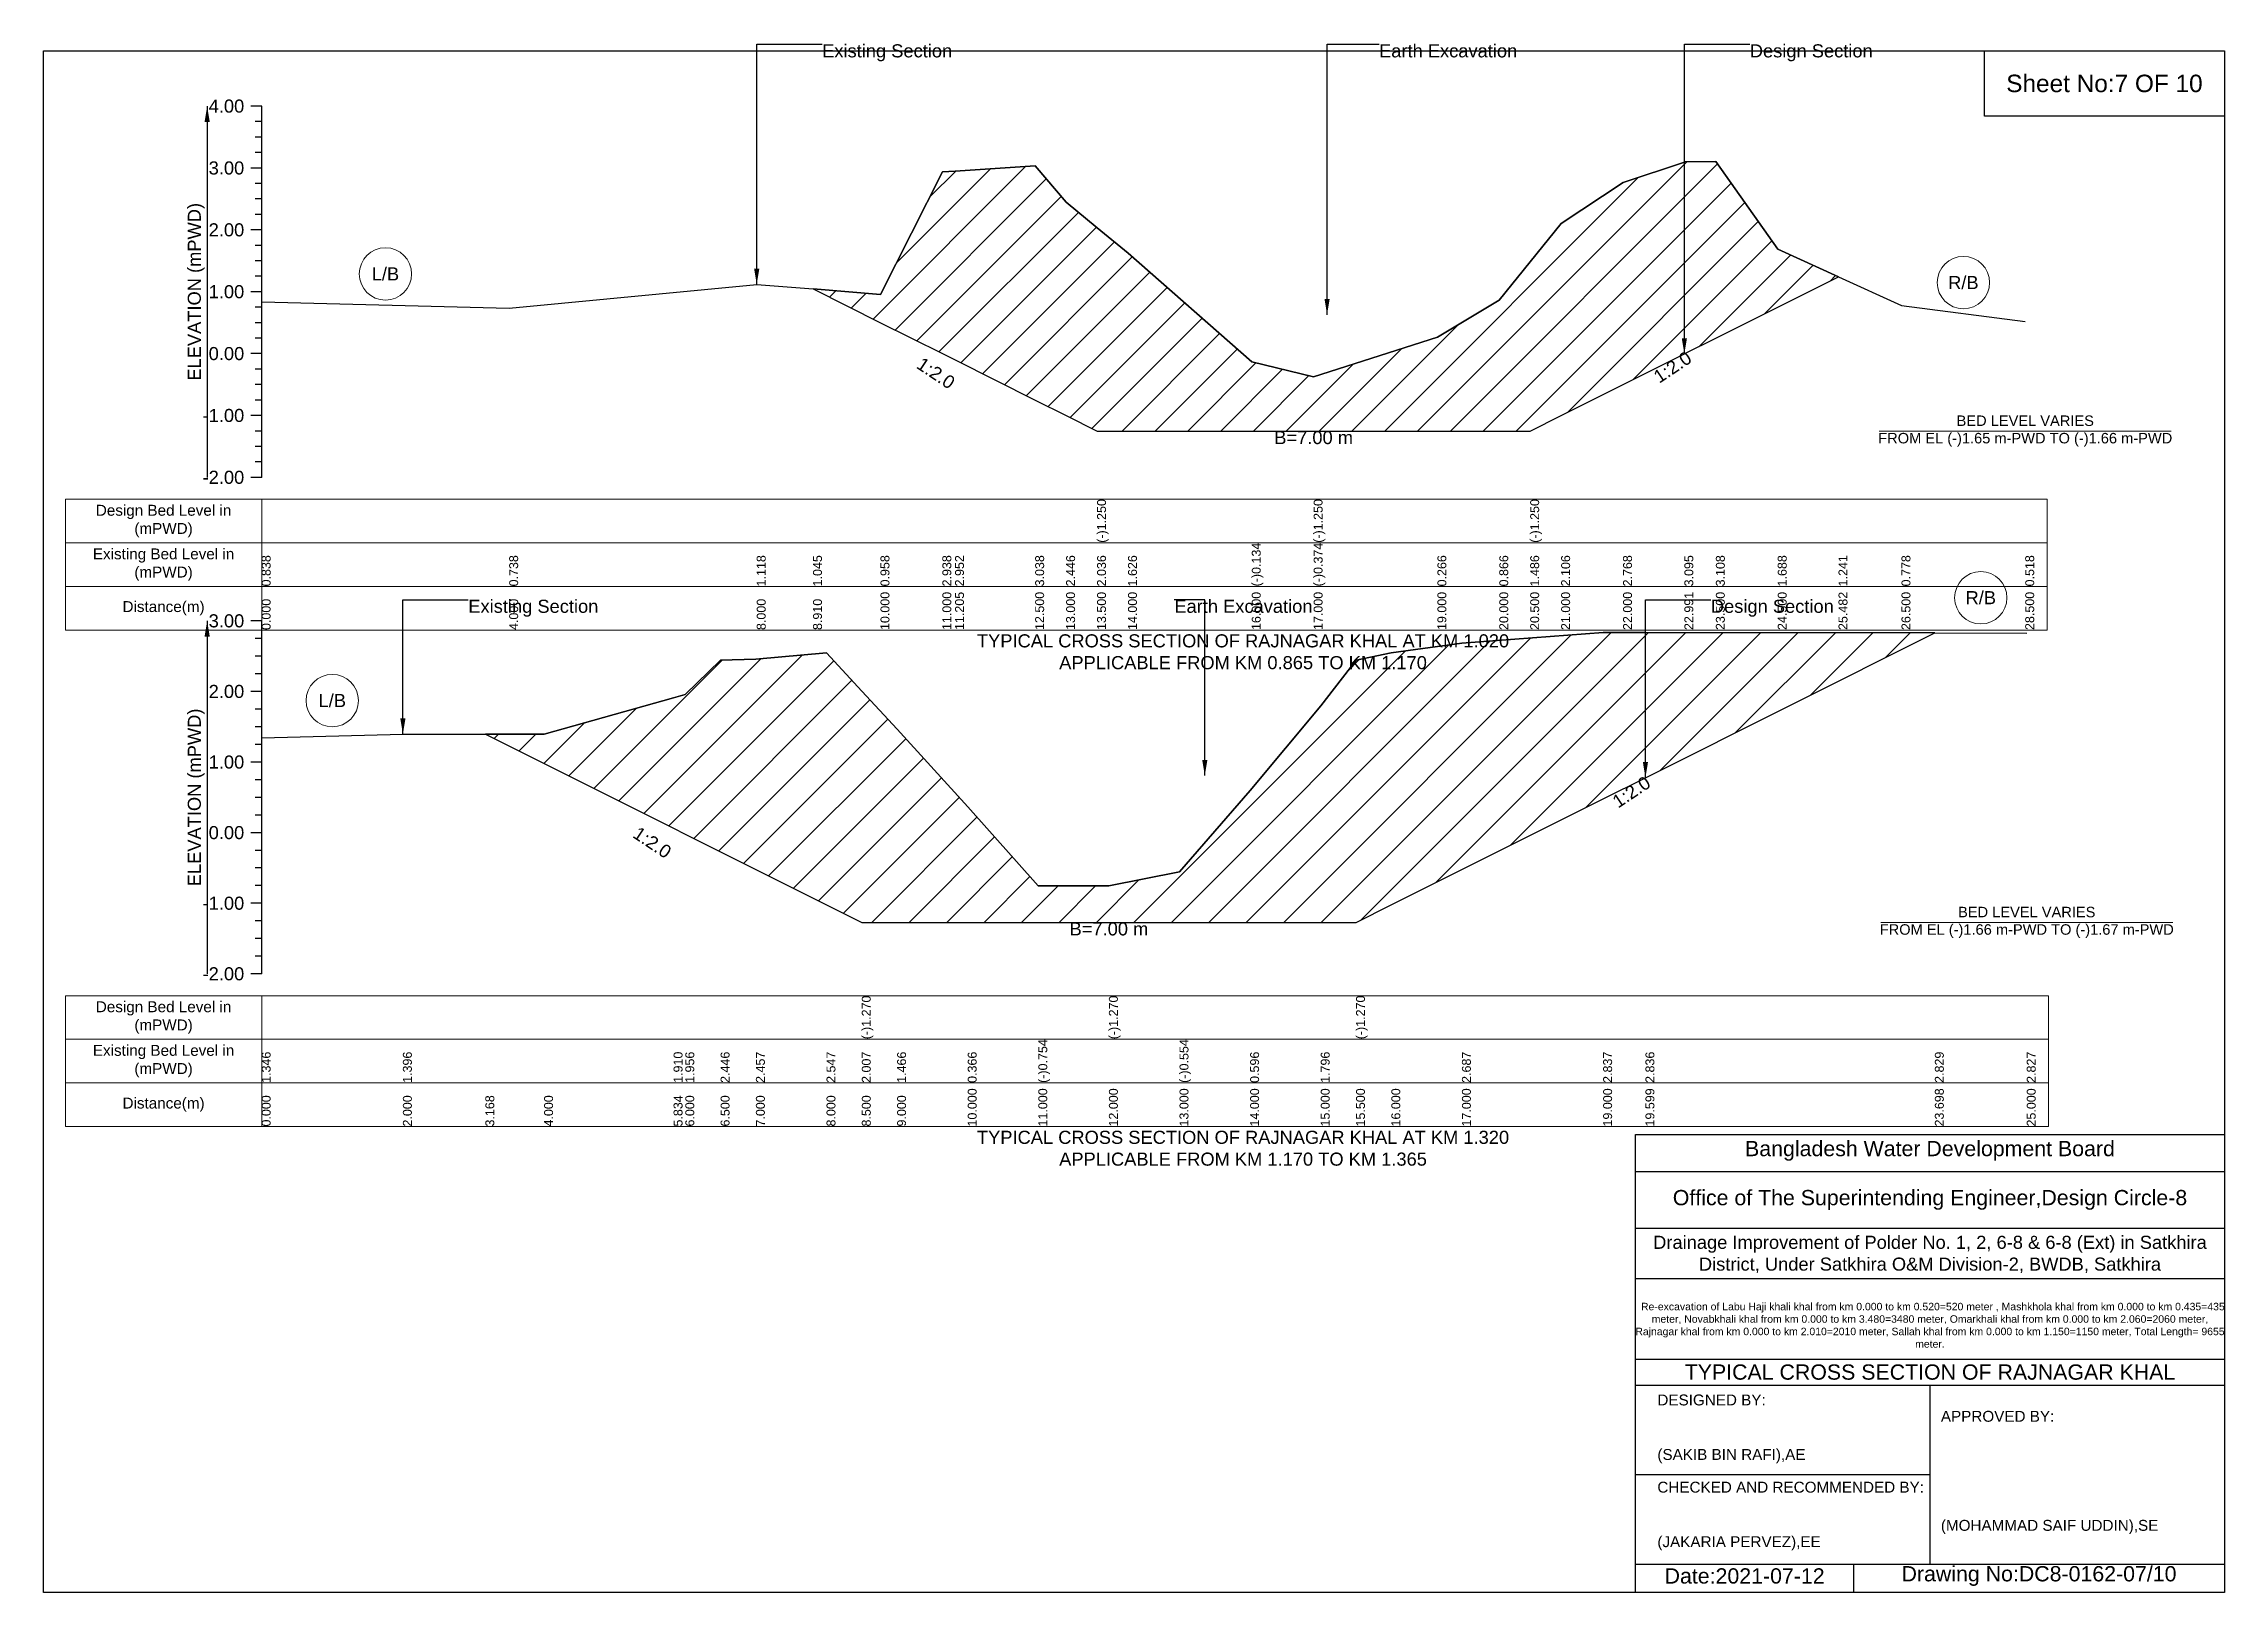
# Model space of a CAD drawing. Header units: inches. Extents: x 91000 to 648000, y -5656 to 141.
# Drawn here: x 530000 to 538000, y -5656 to 26 of the extents above; entities that cross this region are included whole.
import ezdxf

# ---------------------------------------------------------------- set-up
doc = ezdxf.new("R2010")
doc.units = ezdxf.units.IN
doc.header["$LTSCALE"] = 7
doc.header["$MEASUREMENT"] = 0
for name, color, linetype, lineweight in [('Cross section Data Border', 7, 'Continuous', 9), ('Cross Section Labels', 7, 'Continuous', 9), ('Existing_Bed_Level for Xsection', 7, 'Continuous', 25)]:
    doc.layers.add(name, color=color, linetype=linetype, lineweight=lineweight)
doc.styles.get("Standard").update_dxf_attribs({"font": 'arial.ttf'})
doc.dimstyles.get("Standard").update_dxf_attribs({"dimtxt": 0.18, "dimasz": 0.18, "dimexe": 0.18, "dimexo": 0.0625, "dimgap": 0.09, "dimtad": 0, "dimtih": 1, "dimtoh": 1, "dimdec": 4, "dimzin": 0, "dimdsep": 46, "dimtxsty": 'Standard', "dimcen": 0.09, "dimadec": 0, "dimazin": 0, "dimtfac": 1, "dimtdec": 4, "dimtofl": 0, "dimtmove": 0, "dimatfit": 3, "dimfxl": 1, "dimtolj": 1, "dimtzin": 0, "dimarcsym": 0})

msp = doc.modelspace()

# ---------------------------------------------------------------- texts
at = {"attachment_point": 5}
for s, insert, char_height in [('Sheet No:7 OF 10', (537560, -120), 64), ('Bangladesh Water Development Board', (536920, -4036), 56), ('Office of The Superintending Engineer,Design Circle-8', (536920, -4216), 56)]:
    msp.add_mtext(s, dxfattribs=dict(at, insert=insert, char_height=char_height))
for s, insert, char_height, width, attachment_point in [('Drainage Improvement of Polder No. 1, 2, 6-8 & 6-8 (Ext) in Satkhira District, Under Satkhira O&M Division-2, BWDB, Satkhira', (536920, -4416), 48, 2240, 5), ('  Re-excavation of Labu Haji khali khal from km 0.000 to km 0.520=520 meter , Mashkhola khal from km 0.000 to km 0.435=435 meter, Novabkhali khal from km 0.000 to km 3.480=3480 meter, Omarkhali khal from km 0.000 to km 2.060=2060 meter, Rajnagar khal from km 0.000 to km 2.010=2010 meter, Sallah khal from km 0.000 to km 1.150=1150 meter, Total Length= 9655 meter. ', (536920, -4676), 27.4148, 2160, 5), ('TYPICAL CROSS SECTION OF RAJNAGAR KHAL', (536920, -4848), 56, 2240, 5), ('DESIGNED BY:^J^J^J(SAKIB BIN RAFI),AE', (535920, -5056), 40, 1120, 4), ('APPROVED BY:^J^J^J^J^J^J(MOHAMMAD SAIF UDDIN),SE', (536960, -5216), 40, 1120, 4), ('CHECKED AND RECOMMENDED BY:^J^J^J(JAKARIA PERVEZ),EE', (535920, -5376), 40, 1120, 4), ('Date:2021-07-12', (536240, -5596), 56, 1120, 5), ('Drawing No:DC8-0162-07/10', (537320, -5596), 56, 1760, 5)]:
    msp.add_mtext(s, dxfattribs=dict(insert=insert, char_height=char_height, width=width, attachment_point=attachment_point))
at = {"layer": 'Cross section Data Border', "char_height": 40, "width": 640, "attachment_point": 5}
for s, insert in [('Design Bed Level in (mPWD)', (530440, -1725.1)), ('Existing Bed Level in (mPWD)', (530440, -1885.1)), ('Distance(m)', (530440, -2045.1)), ('Design Bed Level in (mPWD)', (530440, -3546.7)), ('Existing Bed Level in (mPWD)', (530440, -3706.7)), ('Distance(m)', (530440, -3866.7))]:
    msp.add_mtext(s, dxfattribs=dict(at, insert=insert))
at = {"layer": 'Cross Section Labels'}
for s, insert, char_height, attachment_point in [('Existing Section', (532856, 23.9), 48, 1), ('Earth Excavation', (534899, 23.9), 48, 1), ('Design Section', (536259, 23.9), 48, 1), ('L/B', (531254, -818.7), 48, 5), ('R/B', (537042.5, -850.5), 48, 5), ('BED LEVEL VARIES ^JFROM EL (-)1.65 m-PWD TO (-)1.66 m-PWD', (537269.5, -1394.9), 38.4, 5), ('B=7.00 m', (534659, -1394.9), 48, 2), ('R/B', (537106.4, -2006.7), 48, 5), ('Existing Section', (531558, -2014), 48, 1), ('Earth Excavation', (534148, -2014), 48, 1), ('Design Section', (536116.2, -2014), 48, 1), ('TYPICAL CROSS SECTION OF RAJNAGAR KHAL AT KM 1.020^JAPPLICABLE FROM KM 0.865 TO KM 1.170', (534400, -2205.1), 48, 5), ('L/B', (531059, -2384.1), 48, 5), ('B=7.00 m', (533908, -3197.6), 48, 2), ('BED LEVEL VARIES ^JFROM EL (-)1.66 m-PWD TO (-)1.67 m-PWD', (537275, -3197.6), 38.4, 5), ('TYPICAL CROSS SECTION OF RAJNAGAR KHAL AT KM 1.320^JAPPLICABLE FROM KM 1.170 TO KM 1.365', (534400, -4026.7), 48, 5)]:
    msp.add_mtext(s, dxfattribs=dict(at, insert=insert, char_height=char_height, attachment_point=attachment_point))
at = {"layer": 'Cross Section Labels', "char_height": 48, "attachment_point": 2}
for insert, rotation in [((535962.2, -1140.5), 33.69007), ((533286.7, -1162.7), 326.30993), ((535811.4, -2699.2), 33.69007), ((532246.3, -2884.8), 326.30993)]:
    msp.add_mtext('1:2.0', dxfattribs=dict(at, insert=insert, rotation=rotation))
at = {"layer": 'Existing_Bed_Level for Xsection', "char_height": 48, "attachment_point": 6}
for s, insert in [('4.00', (530736, -203.1)), ('3.00', (530736, -430.1)), ('2.00', (530736, -657.1)), ('1.00', (530736, -884.1)), ('0.00', (530736, -1111.1)), ('-1.00', (530736, -1338.1)), ('-2.00', (530736, -1565.1)), ('3.00', (530736, -2091.7)), ('2.00', (530736, -2350.7)), ('1.00', (530736, -2609.7)), ('0.00', (530736, -2868.7)), ('-1.00', (530736, -3127.7)), ('-2.00', (530736, -3386.7))]:
    msp.add_mtext(s, dxfattribs=dict(at, insert=insert))
at = {"layer": 'Existing_Bed_Level for Xsection', "rotation": 90}
for s, insert, char_height, attachment_point in [('ELEVATION (mPWD)', (530560, -884.1), 48, 5), ('(-)1.250', (533864.5, -1805.1), 32.8, 1), ('(-)1.250', (534659, -1805.1), 32.8, 1), ('(-)1.250', (535453.5, -1805.1), 32.8, 1), ('(-)0.134', (534432, -1965.1), 32.8, 1), ('(-)0.374', (534659, -1965.1), 32.8, 1), ('0.838', (530800, -1965.1), 32.8, 1), ('0.738', (531708, -1965.1), 32.8, 1), ('1.118', (532616, -1965.1), 32.8, 1), ('1.045', (532822.5, -1965.1), 32.8, 1), ('0.958', (533070, -1965.1), 32.8, 1), ('2.938', (533297, -1965.1), 32.8, 1), ('2.952', (533343.5, -1965.1), 32.8, 1), ('3.038', (533637.5, -1965.1), 32.8, 1), ('2.446', (533751, -1965.1), 32.8, 1), ('2.036', (533864.5, -1965.1), 32.8, 1), ('1.626', (533978, -1965.1), 32.8, 1), ('0.266', (535113, -1965.1), 32.8, 1), ('0.866', (535340, -1965.1), 32.8, 1), ('1.486', (535453.5, -1965.1), 32.8, 1), ('2.106', (535567, -1965.1), 32.8, 1), ('2.768', (535794, -1965.1), 32.8, 1), ('3.095', (536019, -1965.1), 32.8, 1), ('3.108', (536134.5, -1965.1), 32.8, 1), ('1.688', (536361.5, -1965.1), 32.8, 1), ('1.241', (536584.5, -1965.1), 32.8, 1), ('0.778', (536815.5, -1965.1), 32.8, 1), ('0.518', (537269.5, -1965.1), 32.8, 1), ('10.000', (533070, -2125.1), 32.8, 1), ('11.000', (533297, -2125.1), 32.8, 1), ('11.205', (533343.5, -2125.1), 32.8, 1), ('12.500', (533637.5, -2125.1), 32.8, 1), ('13.000', (533751, -2125.1), 32.8, 1), ('13.500', (533864.5, -2125.1), 32.8, 1), ('14.000', (533978, -2125.1), 32.8, 1), ('16.000', (534432, -2125.1), 32.8, 1), ('17.000', (534659, -2125.1), 32.8, 1), ('19.000', (535113, -2125.1), 32.8, 1), ('20.000', (535340, -2125.1), 32.8, 1), ('20.500', (535453.5, -2125.1), 32.8, 1), ('21.000', (535567, -2125.1), 32.8, 1), ('22.000', (535794, -2125.1), 32.8, 1), ('22.991', (536019, -2125.1), 32.8, 1), ('23.500', (536134.5, -2125.1), 32.8, 1), ('24.500', (536361.5, -2125.1), 32.8, 1), ('25.482', (536584.5, -2125.1), 32.8, 1), ('26.500', (536815.5, -2125.1), 32.8, 1), ('28.500', (537269.5, -2125.1), 32.8, 1), ('0.000', (530800, -2125.1), 32.8, 1), ('4.000', (531708, -2125.1), 32.8, 1), ('8.000', (532616, -2125.1), 32.8, 1), ('8.910', (532822.5, -2125.1), 32.8, 1), ('ELEVATION (mPWD)', (530560, -2739.2), 48, 5), ('(-)1.270', (533001.5, -3626.7), 32.8, 1), ('(-)1.270', (533908, -3626.7), 32.8, 1), ('(-)1.270', (534814.5, -3626.7), 32.8, 1), ('1.346', (530800, -3786.7), 32.8, 1), ('1.396', (531318, -3786.7), 32.8, 1), ('1.910', (532311, -3786.7), 32.8, 1), ('1.956', (532354, -3786.7), 32.8, 1), ('2.446', (532483.5, -3786.7), 32.8, 1), ('2.457', (532613, -3786.7), 32.8, 1), ('2.547', (532872, -3786.7), 32.8, 1), ('2.007', (533001.5, -3786.7), 32.8, 1), ('1.466', (533131, -3786.7), 32.8, 1), ('0.366', (533390, -3786.7), 32.8, 1), ('(-)0.754', (533649, -3786.7), 32.8, 1), ('(-)0.554', (534167, -3786.7), 32.8, 1), ('0.596', (534426, -3786.7), 32.8, 1), ('1.796', (534685, -3786.7), 32.8, 1), ('2.687', (535203, -3786.7), 32.8, 1), ('2.837', (535721, -3786.7), 32.8, 1), ('2.836', (535876.2, -3786.7), 32.8, 1), ('2.829', (536937.9, -3786.7), 32.8, 1), ('2.827', (537275, -3786.7), 32.8, 1), ('0.000', (530800, -3946.7), 32.8, 1), ('2.000', (531318, -3946.7), 32.8, 1), ('3.168', (531620.5, -3946.7), 32.8, 1), ('4.000', (531836, -3946.7), 32.8, 1), ('5.834', (532311, -3946.7), 32.8, 1), ('6.000', (532354, -3946.7), 32.8, 1), ('6.500', (532483.5, -3946.7), 32.8, 1), ('7.000', (532613, -3946.7), 32.8, 1), ('8.000', (532872, -3946.7), 32.8, 1), ('8.500', (533001.5, -3946.7), 32.8, 1), ('9.000', (533131, -3946.7), 32.8, 1), ('10.000', (533390, -3946.7), 32.8, 1), ('11.000', (533649, -3946.7), 32.8, 1), ('12.000', (533908, -3946.7), 32.8, 1), ('13.000', (534167, -3946.7), 32.8, 1), ('14.000', (534426, -3946.7), 32.8, 1), ('15.000', (534685, -3946.7), 32.8, 1), ('15.500', (534814.5, -3946.7), 32.8, 1), ('16.000', (534944, -3946.7), 32.8, 1), ('17.000', (535203, -3946.7), 32.8, 1), ('19.000', (535721, -3946.7), 32.8, 1), ('19.599', (535876.2, -3946.7), 32.8, 1), ('23.698', (536937.9, -3946.7), 32.8, 1), ('25.000', (537275, -3946.7), 32.8, 1)]:
    msp.add_mtext(s, dxfattribs=dict(at, insert=insert, char_height=char_height, attachment_point=attachment_point))

# ---------------------------------------------------------------- hatches: boundary and pattern name
at = {"layer": 'Existing_Bed_Level for Xsection'}
h = msp.add_hatch(dxfattribs=at)
h.set_pattern_fill('ANSI31', color=256, scale=681, style=0)
h.paths.add_polyline_path([(532822.5, -873.8), (533070, -997.6), (533297, -1111.1), (533343.5, -1134.3), (533637.5, -1281.4), (533751, -1338.1), (533864.5, -1394.9), (533978, -1394.9), (534432, -1394.9), (534659, -1394.9), (535113, -1394.9), (535340, -1394.9), (535453.5, -1394.9), (535567, -1338.1), (535794, -1224.6), (536019, -1112.1), (536021, -1111.1), (536134.5, -1054.4), (536361.5, -940.9), (536584.5, -829.4), (536361.5, -727.9), (536134.5, -405.6), (536021, -407.9), (536019, -408.5), (535794, -482.8), (535567, -633), (535453.5, -773.8), (535340, -914.5), (535113, -1050.7), (534659, -1196), (534432, -1141.5), (533978, -742), (533864.5, -648.9), (533751, -555.9), (533637.5, -421.5), (533343.5, -441.1), (533297, -444.2), (533070, -893.6)])
h = msp.add_hatch(dxfattribs=at)
h.set_pattern_fill('ANSI31', color=256, scale=777, style=0)
h.paths.add_polyline_path([(531620.5, -2507.2), (531836, -2614.9), (532311, -2852.4), (532354, -2873.9), (532483.5, -2938.6), (532613, -3003.4), (532872, -3132.9), (533001.5, -3197.6), (533131, -3197.6), (533390, -3197.6), (533649, -3197.6), (533908, -3197.6), (534167, -3197.6), (534426, -3197.6), (534685, -3197.6), (534814.5, -3197.6), (534944, -3132.9), (535203, -3003.4), (535721, -2744.4), (535876.2, -2666.8), (536937.9, -2136), (535876.2, -2134.2), (535721, -2133.9), (535203, -2172.8), (534944, -2209), (534814.5, -2235.2), (534685, -2403.6), (534426, -2714.3), (534167, -3012.2), (533908, -3064), (533649, -3064), (533390, -2773.9), (533131, -2489), (533001.5, -2349), (532872, -2209), (532613, -2232.4), (532483.5, -2235.2), (532354, -2362.1), (532311, -2374.1), (531836, -2507.2)])

# ---------------------------------------------------------------- linework, layer by layer
for points in [[(530000, 0), (538000, 0), (538000, -5656), (530000, -5656)], [(537120, 0), (538000, 0), (538000, -240), (537120, -240)]]:
    msp.add_lwpolyline(points, close=True)
for points in [[(535840, -5656), (535840, -3976), (538000, -3976)], [(535840, -4112), (538000, -4112)], [(535840, -4320), (538000, -4320)], [(535840, -4504), (538000, -4504)], [(535840, -4800), (538000, -4800)], [(535840, -4896), (538000, -4896)], [(536920, -4896), (536920, -5552)], [(535840, -5224), (536920, -5224)], [(535840, -5552), (538000, -5552)], [(536640, -5552), (536640, -5656)]]:
    msp.add_lwpolyline(points)
at = {"layer": 'Cross section Data Border'}
for points in [[(530080, -1645.1), (537349.5, -1645.1), (537349.5, -2125.1), (530080, -2125.1)], [(530080, -3466.7), (537355, -3466.7), (537355, -3946.7), (530080, -3946.7)]]:
    msp.add_lwpolyline(points, close=True, dxfattribs=at)
for points in [[(530800, -1645.1), (530800, -2125.1)], [(530080, -1805.1), (537349.5, -1805.1)], [(530080, -1965.1), (537349.5, -1965.1)], [(530800, -3466.7), (530800, -3946.7)], [(530080, -3626.7), (537355, -3626.7)], [(530080, -3786.7), (537355, -3786.7)]]:
    msp.add_lwpolyline(points, dxfattribs=at)
at = {"layer": 'Cross Section Labels'}
for points in [[(536733.7, -1394.9), (537805.3, -1394.9)], [(536739.2, -3197.6), (537810.8, -3197.6)]]:
    msp.add_lwpolyline(points, dxfattribs=at)
for centre in [(531254, -818.7), (537042.5, -850.5), (537106.4, -2006.7), (531059, -2384.1)]:
    msp.add_circle(centre, 96, dxfattribs=at)
at = {"layer": 'Existing_Bed_Level for Xsection'}
for points in [[(530800, -203.1), (530760, -203.1)], [(530800, -1565.1), (530800, -1338.1), (530800, -1111.1), (530800, -884.1), (530800, -657.1), (530800, -430.1), (530800, -203.1)], [(530800, -259.9), (530776, -259.9)], [(530800, -316.6), (530776, -316.6)], [(530800, -373.4), (530776, -373.4)], [(530800, -430.1), (530760, -430.1)], [(530800, -920.9), (531708, -943.6), (532616, -857.3), (532822.5, -873.8), (533070, -893.6), (533297, -444.2), (533343.5, -441.1), (533637.5, -421.5), (533751, -555.9), (533864.5, -648.9), (533864.5, -648.9), (533978, -742), (534432, -1141.5), (534659, -1196), (534659, -1196), (535113, -1050.7), (535340, -914.5), (535453.5, -773.8), (535453.5, -773.8), (535567, -633), (535794, -482.8), (536019, -408.5), (536021, -407.9), (536134.5, -405.6), (536361.5, -727.9), (536584.5, -829.4), (536815.5, -934.5), (537269.5, -993.5)], [(530800, -486.9), (530776, -486.9)], [(530800, -543.6), (530776, -543.6)], [(530800, -600.4), (530776, -600.4)], [(530800, -657.1), (530760, -657.1)], [(530800, -713.9), (530776, -713.9)], [(530800, -770.6), (530776, -770.6)], [(530800, -827.4), (530776, -827.4)], [(530800, -884.1), (530760, -884.1)], [(530800, -940.9), (530776, -940.9)], [(530800, -997.6), (530776, -997.6)], [(530800, -1111.1), (530760, -1111.1)], [(530800, -1054.4), (530776, -1054.4)], [(530800, -1167.9), (530776, -1167.9)], [(530800, -1224.6), (530776, -1224.6)], [(530800, -1338.1), (530760, -1338.1)], [(530800, -1281.4), (530776, -1281.4)], [(530800, -1394.9), (530776, -1394.9)], [(530800, -1451.6), (530776, -1451.6)], [(530800, -1508.4), (530776, -1508.4)], [(530800, -1565.1), (530760, -1565.1)], [(530800, -2091.7), (530760, -2091.7)], [(530800, -2156.5), (530776, -2156.5)], [(530800, -3386.7), (530800, -3127.7), (530800, -2868.7), (530800, -2609.7), (530800, -2350.7), (530800, -2091.7)], [(530800, -2520.1), (531318, -2507.2), (531620.5, -2507.2), (531836, -2507.2), (532311, -2374.1), (532354, -2362.1), (532483.5, -2235.2), (532613, -2232.4), (532872, -2209), (533001.5, -2349), (533001.5, -2349), (533131, -2489), (533390, -2773.9), (533649, -3064), (533908, -3064), (533908, -3064), (534167, -3012.2), (534426, -2714.3), (534685, -2403.6), (534814.5, -2235.2), (534814.5, -2235.2), (534944, -2209), (535203, -2172.8), (535721, -2133.9), (535876.2, -2134.2), (536937.9, -2136), (537275, -2136.5)], [(530800, -2221.2), (530776, -2221.2)], [(530800, -2286), (530776, -2286)], [(530800, -2350.7), (530760, -2350.7)], [(530800, -2415.5), (530776, -2415.5)], [(530800, -2480.2), (530776, -2480.2)], [(530800, -2545), (530776, -2545)], [(530800, -2609.7), (530760, -2609.7)], [(530800, -2674.5), (530776, -2674.5)], [(530800, -2739.2), (530776, -2739.2)], [(530800, -2868.7), (530760, -2868.7)], [(530800, -2804), (530776, -2804)], [(530800, -2933.5), (530776, -2933.5)], [(530800, -2998.2), (530776, -2998.2)], [(530800, -3063), (530776, -3063)], [(530800, -3127.7), (530760, -3127.7)], [(530800, -3192.5), (530776, -3192.5)], [(530800, -3257.2), (530776, -3257.2)], [(530800, -3322), (530776, -3322)], [(530800, -3386.7), (530760, -3386.7)]]:
    msp.add_lwpolyline(points, dxfattribs=at)
for points in [[(532822.5, -873.8), (532822.5, -873.8), (533070, -997.6), (533297, -1111.1), (533343.5, -1134.3), (533637.5, -1281.4), (533751, -1338.1), (533864.5, -1394.9), (533864.5, -1394.9), (533978, -1394.9), (534432, -1394.9), (534659, -1394.9), (534659, -1394.9), (535113, -1394.9), (535340, -1394.9), (535453.5, -1394.9), (535453.5, -1394.9), (535567, -1338.1), (535794, -1224.6), (536019, -1112.1), (536021, -1111.1), (536134.5, -1054.4), (536361.5, -940.9), (536584.5, -829.4), (536361.5, -727.9), (536134.5, -405.6), (536021, -407.9), (536019, -408.5), (535794, -482.8), (535567, -633), (535453.5, -773.8), (535453.5, -773.8), (535340, -914.5), (535113, -1050.7), (534659, -1196), (534659, -1196), (534432, -1141.5), (533978, -742), (533864.5, -648.9), (533864.5, -648.9), (533751, -555.9), (533637.5, -421.5), (533343.5, -441.1), (533297, -444.2), (533070, -893.6), (532822.5, -873.8)], [(531620.5, -2507.2), (531836, -2614.9), (532311, -2852.4), (532354, -2873.9), (532483.5, -2938.6), (532613, -3003.4), (532872, -3132.9), (533001.5, -3197.6), (533001.5, -3197.6), (533131, -3197.6), (533390, -3197.6), (533649, -3197.6), (533908, -3197.6), (533908, -3197.6), (534167, -3197.6), (534426, -3197.6), (534685, -3197.6), (534814.5, -3197.6), (534814.5, -3197.6), (534944, -3132.9), (535203, -3003.4), (535721, -2744.4), (535876.2, -2666.8), (536937.9, -2136), (535876.2, -2134.2), (535721, -2133.9), (535203, -2172.8), (534944, -2209), (534814.5, -2235.2), (534814.5, -2235.2), (534685, -2403.6), (534426, -2714.3), (534167, -3012.2), (533908, -3064), (533908, -3064), (533649, -3064), (533390, -2773.9), (533131, -2489), (533001.5, -2349), (533001.5, -2349), (532872, -2209), (532613, -2232.4), (532483.5, -2235.2), (532354, -2362.1), (532311, -2374.1), (531836, -2507.2)]]:
    msp.add_lwpolyline(points, close=True, dxfattribs=at)

msp.set_redraw_order([(e.dxf.handle, doc.entitydb.next_handle()) for e in msp.query("TEXT MTEXT ATTDEF DIMENSION ARC_DIMENSION")])  # texts and dimensions are drawn at this point

# ---------------------------------------------------------------- leaders
at = {"layer": 'Cross Section Labels', "annotation_type": 0, "has_hookline": 1, "hookline_direction": 0}
for points, text_width in [([(532616, -857.3), (532616, 23.9), (532855.9, 23.9)], 467.2), ([(534708.3, -968.3), (534708.3, 23.9), (534898.9, 23.9)], 497), ([(536019, -1112.1), (536019, 23.9), (536258.9, 23.9)], 441.2), ([(531318, -2507.2), (531318, -2014), (531557.9, -2014)], 467.2), ([(534259.8, -2659.3), (534259.8, -2014), (534147.9, -2014)], 497), ([(535876.2, -2666.8), (535876.2, -2014), (536116.1, -2014)], 441.2)]:
    msp.add_leader(points, dimstyle='Standard', override={"dimasz": 57.6}, dxfattribs=dict(at, text_width=text_width))
at = {"layer": 'Existing_Bed_Level for Xsection'}
for points in [[(530600, -203.1), (530600, -1565.1)], [(530600, -2091.7), (530600, -3386.7)]]:
    msp.add_leader(points, dimstyle='Standard', override={"dimasz": 57.6}, dxfattribs=at)

doc.saveas('drawing.dxf')
